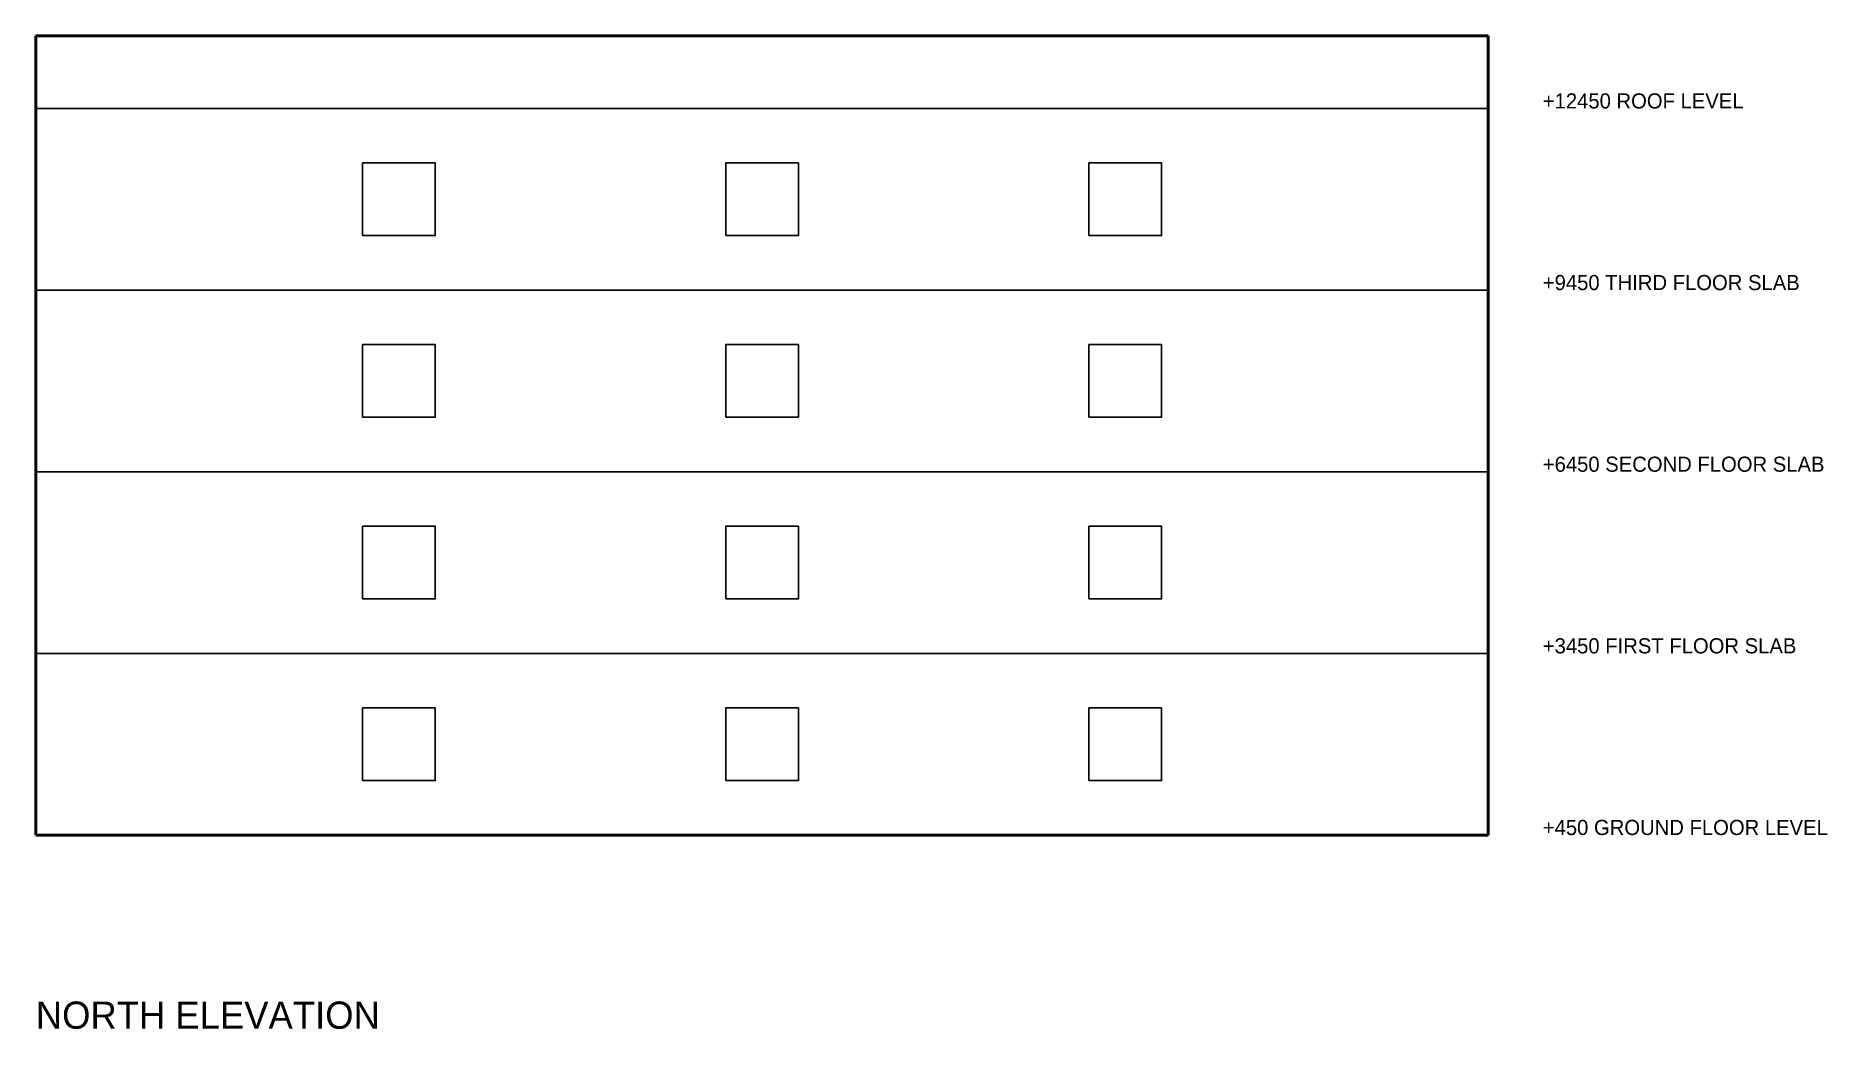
# Model space of a CAD drawing. Header units: millimetres. Extents: x -115 to 209599, y -4269 to 24115.
# Drawn here: x 144000 to 173599, y -3206 to 13200 of the extents above; entities that cross this region are included whole.
import ezdxf

# ---------------------------------------------------------------- set-up
doc = ezdxf.new("R2010")
doc.units = ezdxf.units.MM
doc.layers.get('0').update_dxf_attribs({"color": 1, "linetype": 'CONTINUOUS'})

msp = doc.modelspace()

# ---------------------------------------------------------------- texts
for s, height, p in [('+12450 ROOF LEVEL', 250, (168900, 12000)), ('+9450 THIRD FLOOR SLAB', 250, (168900, 9000)), ('+6450 SECOND FLOOR SLAB', 250, (168900, 6000)), ('+3450 FIRST FLOOR SLAB', 250, (168900, 3000)), ('+450 GROUND FLOOR LEVEL', 250, (168900, 0)), ('NORTH ELEVATION', 450, (144000, -3200))]:
    msp.add_text(s, height=height).set_placement(p)

# ---------------------------------------------------------------- linework, layer by layer
at = {"lineweight": 50}
for p, q in [((168000, 13200), (144000, 13200)), ((144000, 13200), (144000, 0)), ((168000, 0), (168000, 13200)), ((144000, 0), (168000, 0))]:
    msp.add_line(p, q, dxfattribs=at)
for p, q in [((144000, 12000), (168000, 12000)), ((144000, 9000), (168000, 9000)), ((144000, 6000), (168000, 6000)), ((144000, 3000), (168000, 3000)), ((144000, 0), (168000, 0))]:
    msp.add_line(p, q)
for points in [[(149400, 9900), (150600, 9900), (150600, 11100), (149400, 11100)], [(155400, 9900), (156600, 9900), (156600, 11100), (155400, 11100)], [(161400, 9900), (162600, 9900), (162600, 11100), (161400, 11100)], [(149400, 6900), (150600, 6900), (150600, 8100), (149400, 8100)], [(155400, 6900), (156600, 6900), (156600, 8100), (155400, 8100)], [(161400, 6900), (162600, 6900), (162600, 8100), (161400, 8100)], [(149400, 3900), (150600, 3900), (150600, 5100), (149400, 5100)], [(155400, 3900), (156600, 3900), (156600, 5100), (155400, 5100)], [(161400, 3900), (162600, 3900), (162600, 5100), (161400, 5100)], [(149400, 900), (150600, 900), (150600, 2100), (149400, 2100)], [(155400, 900), (156600, 900), (156600, 2100), (155400, 2100)], [(161400, 900), (162600, 900), (162600, 2100), (161400, 2100)]]:
    msp.add_lwpolyline(points, close=True)

msp.set_redraw_order([(e.dxf.handle, doc.entitydb.next_handle()) for e in msp.query("TEXT MTEXT ATTDEF DIMENSION ARC_DIMENSION")])  # texts and dimensions are drawn at this point

doc.saveas('drawing.dxf')
